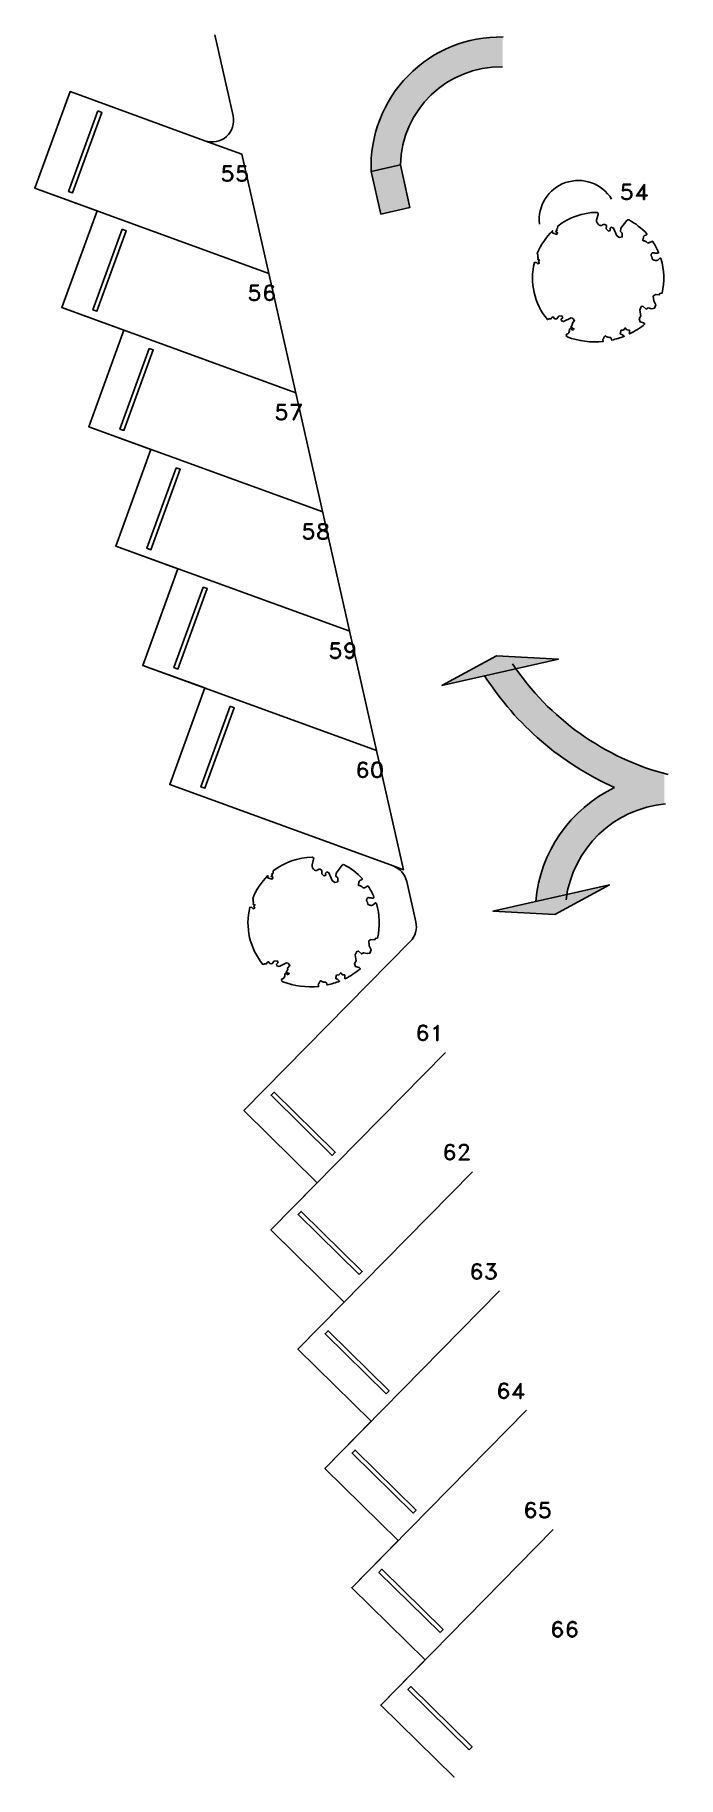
# Model space of a CAD drawing. Header units: centimetres. Extents: x 48 to 15845, y 265 to 7947.
# Drawn here: x 15829.52 to 15844.53, y 7746.75 to 7787.4 of the extents above; entities that cross this region are included whole.
import ezdxf

# ---------------------------------------------------------------- set-up
doc = ezdxf.new("R2010")
doc.units = ezdxf.units.CM
for name, color, linetype in [('-fina', 1, 'Continuous'), ('-hatch', 1, 'Continuous'), ('a-text', 2, 'Continuous'), ('c-esta', 1, 'Continuous'), ('p-banq', 2, 'Continuous'), ('p-plnt', 1, 'Continuous')]:
    doc.layers.add(name, color=color, linetype=linetype)
doc.layers.get('0').freeze()
doc.styles.add('ROMAND', font='romand', dxfattribs={"width": 1.1})

msp = doc.modelspace()

# ---------------------------------------------------------------- texts
at = {"layer": 'a-text', "char_height": 0.36, "attachment_point": 5, "style": 'ROMAND'}
for s, insert in [('55', (15834.1864, 7784.168, 113.4648)), ('54', (15843.5023, 7783.7392, 113.4648)), ('56', (15834.8157, 7781.3849, 113.4648)), ('57', (15835.445, 7778.6019, 113.4648)), ('58', (15836.0743, 7775.8188, 113.4648)), ('59', (15836.7036, 7773.0357, 113.4648)), ('60', (15837.3329, 7770.2527, 113.4648)), ('61', (15838.732, 7764.1159, 113.4648)), ('62', (15839.3613, 7761.3328, 113.4648)), ('63', (15839.9906, 7758.5498, 113.4648)), ('64', (15840.6198, 7755.7667, 113.4648)), ('65', (15841.2491, 7752.9836, 113.4648)), ('66', (15841.8784, 7750.2006, 113.4648))]:
    msp.add_mtext(s, dxfattribs=dict(at, insert=insert))

# ---------------------------------------------------------------- blocks, each defined once
blk = doc.blocks.new('Tree2')
blk.add_lwpolyline([(3.08, 2.03), (3.09, 2.03), (3.1, 2.03), (3.11, 2.03), (3.12, 2.03), (3.13, 2.02), (3.13, 2.02), (3.14, 2.02), (3.15, 2.02), (3.16, 2.02), (3.17, 2.03), (3.19, 2.03), (3.2, 2.04), (3.21, 2.05), (3.23, 2.06), (3.24, 2.08), (3.3, 2.16, -0.52938), (3.37, 2.16, -0.087139), (3.9, 0.88, -0.372341), (3.84, 0.77), (3.28, 0.55), (3.09, 0.57), (3.02, 0.71), (2.8, 0.77), (2.71, 0.61), (2.78, 0.43), (3.18, 0.11), (3.2, -0.03), (3.11, -0.08), (2.99, -0.04), (2.92, -0.14), (3.02, -0.3), (3.2, -0.33, -0.504641), (3.19, -0.58, 0.331948), (3.12, -0.77, 0.282008), (3.39, -1.01), (3.74, -1, -0.512156), (3.84, -1.12, -0.16076), (2.42, -3.19), (2.29, -3.17), (2.21, -3.23), (2.14, -3.17), (2.07, -3.24), (2.02, -3.1), (1.91, -3.14), (1.93, -3.34), (1.93, -3.41), (2.06, -3.43, -0.106371), (0.47, -3.97), (0.41, -3.92), (0.3, -3.89), (0.24, -3.86), (0.13, -3.84), (0.14, -3.74), (0.02, -3.77), (-0.06, -3.7), (-0.13, -3.78), (-0.07, -3.88), (-0.09, -4, -0.236298), (-3.25, -2.33, 0.159625), (-3.16, -2.13, 0.350802), (-3, -2.03, -0.504641), (-3.05, -1.79), (-2.88, -1.72), (-2.81, -1.55), (-2.9, -1.46), (-3.01, -1.53), (-3.11, -1.49), (-3.11, -1.35), (-2.78, -0.97), (-2.77, -0.87), (-2.89, -0.73), (-3.09, -0.82), (-3.15, -0.78), (-3.34, -0.84), (-3.37, -0.63, 0.733583), (-3.44, -0.77, -0.861625), (-3.51, -0.88, 0.279978), (-3.76, -0.9), (-3.76, -0.91, -0.827056), (-3.96, -0.89, -0.116774), (-3.66, 1.3), (-3.63, 1.28), (-3.61, 1.27), (-3.6, 1.26), (-3.58, 1.25), (-3.57, 1.25), (-3.55, 1.25), (-3.54, 1.25), (-3.53, 1.25), (-3.52, 1.25), (-3.51, 1.25), (-3.51, 1.26), (-3.5, 1.26), (-3.49, 1.26), (-3.48, 1.27), (-3.47, 1.27), (-3.46, 1.27), (-3.45, 1.27), (-3.44, 1.28), (-3.43, 1.28), (-3.41, 1.28), (-3.4, 1.28), (-3.38, 1.29), (-3.37, 1.29), (-3.36, 1.29), (-3.35, 1.3), (-3.33, 1.31), (-3.32, 1.31), (-3.32, 1.32), (-3.31, 1.32), (-3.3, 1.33), (-3.3, 1.34), (-3.3, 1.34), (-3.3, 1.35), (-3.3, 1.36), (-3.3, 1.36), (-3.31, 1.37), (-3.31, 1.37), (-3.32, 1.38), (-3.32, 1.39), (-3.32, 1.4), (-3.33, 1.41), (-3.33, 1.42), (-3.33, 1.43), (-3.33, 1.44), (-3.33, 1.45), (-3.33, 1.47), (-3.33, 1.48), (-3.33, 1.49), (-3.33, 1.51), (-3.33, 1.52), (-3.33, 1.53), (-3.33, 1.55), (-3.33, 1.56), (-3.33, 1.58), (-3.32, 1.59), (-3.32, 1.6), (-3.31, 1.62), (-3.31, 1.63), (-3.31, 1.65), (-3.31, 1.67), (-3.33, 1.69), (-3.35, 1.72), (-3.39, 1.75), (-3.44, 1.78, -0.040997), (-3.02, 2.45), (-2.96, 2.33), (-2.94, 2.18), (-2.86, 2.17), (-2.71, 2.18), (-2.67, 2.31), (-2.51, 2.38), (-2.6, 2.51), (-2.58, 2.66), (-2.8, 2.73, -0.05814), (-1.97, 3.48), (-1.92, 3.38), (-1.92, 3.16), (-1.76, 3.05), (-1.56, 3.11), (-1.24, 2.95), (-1.01, 2.99), (-0.96, 3.08), (-1.08, 3.31), (-0.98, 3.41), (-0.97, 3.64), (-0.9, 3.79), (-0.68, 3.81), (-0.48, 3.63), (-0.2, 3.53), (-0.07, 3.63), (-0.03, 3.86), (0.06, 3.88), (0.11, 4, -0.13428), (2.13, 3.39, -0.541727), (2.13, 3.32), (2.04, 3.25), (1.99, 3.22), (1.96, 3.18), (1.94, 3.15), (1.93, 3.12), (1.93, 3.1), (1.93, 3.07), (1.93, 3.05), (1.93, 3.03), (1.93, 3.01), (1.93, 2.99), (1.93, 2.97), (1.93, 2.95), (1.93, 2.94), (1.93, 2.93), (1.94, 2.91), (1.95, 2.9), (1.96, 2.89), (1.97, 2.89), (1.99, 2.88), (2, 2.87), (2.02, 2.86), (2.04, 2.86), (2.05, 2.85), (2.07, 2.84), (2.08, 2.83), (2.09, 2.82), (2.11, 2.8), (2.12, 2.79), (2.13, 2.78), (2.14, 2.77), (2.15, 2.77), (2.17, 2.76), (2.18, 2.76), (2.2, 2.76), (2.21, 2.76), (2.23, 2.76), (2.25, 2.76), (2.26, 2.76), (2.28, 2.77), (2.29, 2.77), (2.3, 2.77), (2.31, 2.78), (2.32, 2.78), (2.33, 2.79), (2.34, 2.8), (2.34, 2.81), (2.35, 2.83), (2.35, 2.84), (2.35, 2.86), (2.35, 2.89), (2.36, 2.92), (2.36, 2.95), (2.37, 2.99), (2.37, 3.03), (2.4, 3.13, -0.543104), (2.46, 3.15, -0.046766), (3.01, 2.64, -0.385168), (3, 2.59), (2.9, 2.47), (2.87, 2.44), (2.85, 2.4), (2.84, 2.38), (2.84, 2.36), (2.85, 2.35), (2.86, 2.33), (2.86, 2.32), (2.87, 2.31), (2.88, 2.29), (2.88, 2.28), (2.89, 2.27), (2.89, 2.25), (2.9, 2.24), (2.9, 2.23), (2.9, 2.21), (2.91, 2.2), (2.91, 2.19), (2.91, 2.18), (2.91, 2.16), (2.92, 2.15), (2.92, 2.14), (2.92, 2.13), (2.92, 2.12), (2.91, 2.11), (2.91, 2.1), (2.91, 2.1), (2.91, 2.09), (2.9, 2.08), (2.9, 2.07), (2.9, 2.07), (2.9, 2.06), (2.91, 2.06), (2.91, 2.05), (2.92, 2.04), (2.93, 2.04), (2.94, 2.04), (2.95, 2.03), (2.96, 2.03), (2.97, 2.03), (2.99, 2.03), (3, 2.03), (3.01, 2.03), (3.03, 2.03), (3.04, 2.03), (3.06, 2.03), (3.07, 2.03)], format="xyb", close=True)

# ---------------------------------------------------------------- hatches: boundary and pattern name
at = {"layer": '-fina'}
for points in [[(15840.435, 7786.6576), (15840.435, 7787.355, 0.4316939), (15837.3666, 7784.2171), (15838.0468, 7784.3709, -0.4128794)], [(15838.0468, 7784.3709), (15838.2714, 7783.3774), (15837.5913, 7783.2236), (15837.3666, 7784.2171)], [(15839.017, 7772.2245), (15841.7348, 7772.839), (15840.2895, 7772.914)], [(15840.2078, 7766.958), (15842.9256, 7767.5725), (15841.6531, 7766.883)]]:
    msp.add_hatch(color=256, dxfattribs=at).paths.add_polyline_path(points)
h = msp.add_hatch(color=256, dxfattribs=at)
h.paths.add_polyline_path([(15843.0442, 7769.8445, 0.006588), (15842.9673, 7769.8063), (15844.2065, 7769.8063), (15844.2065, 7770.1549), (15844.2517, 7770.1549, -0.1767412), (15840.7416, 7772.6144), (15840.3759, 7772.5317), (15840.5629, 7771.7047, 0.1129895)])
h.paths.add_polyline_path([(15841.3945, 7768.0269), (15841.5667, 7767.2653), (15841.9314, 7767.3477, -0.3371435), (15844.2065, 7769.4562), (15844.2065, 7769.8063), (15842.9673, 7769.8063, 0.1886687)])
h.paths.add_polyline_path([(15840.5629, 7771.7047), (15840.3759, 7772.5317), (15840.013, 7772.4497, 0.0333479)])
h.paths.add_polyline_path([(15841.3945, 7768.0269, 0.06652), (15841.2077, 7767.1841), (15841.5667, 7767.2653)])

# ---------------------------------------------------------------- linework, layer by layer
at = {"layer": '-fina', "elevation": 113.4648}
for points in [[(15838.0468, 7784.3709), (15838.2714, 7783.3774), (15837.5913, 7783.2236), (15837.3666, 7784.2171)], [(15840.2895, 7772.914), (15839.017, 7772.2245), (15841.7348, 7772.839)], [(15841.6531, 7766.883), (15840.2078, 7766.958), (15842.9256, 7767.5725)]]:
    msp.add_lwpolyline(points, close=True, dxfattribs=at)
at = {"layer": '-fina'}
for centre, radius, start, end in [((15840.3794, 7784.3402, 113.4648), 3.0153, 88.80634, 182.34123), ((15840.3895, 7784.3146, 113.4648), 2.3434, 89.06231, 178.6254), ((15845.8669, 7776.1947, 113.4648), 6.252, 213.70663, 255.43113), ((15845.8669, 7776.1947, 113.4648), 6.9493, 212.60913, 246.03498), ((15844.4548, 7766.9067, 113.4648), 3.2589, 115.64696, 175.11693), ((15844.4548, 7766.9067, 113.4648), 2.5616, 94.89273, 172.92241)]:
    msp.add_arc(centre, radius, start, end, dxfattribs=at)
at = {"layer": '-hatch', "elevation": 113.4648}
msp.add_lwpolyline([(15837.4943, 7770.7064), (15834.9771, 7781.8387), (15834.3478, 7784.6217), (15833.4871, 7784.935), (15830.3407, 7786.0802), (15829.5199, 7783.825), (15830.97, 7783.2971), (15830.1492, 7781.0419), (15831.5993, 7780.5141), (15830.7784, 7778.2588), (15832.2286, 7777.731), (15831.4077, 7775.4757), (15832.8579, 7774.9479), (15832.037, 7772.6927), (15833.4872, 7772.1649), (15832.6663, 7769.9096), (15837.8797, 7768.0121), (15838.1236, 7767.9233)], close=True, dxfattribs=at)
at = {"layer": 'c-esta', "elevation": 113.4648}
for points in [[(15830.9905, 7785.6309), (15830.3065, 7783.7515), (15830.4004, 7783.7173), (15831.0845, 7785.5967)], [(15831.5594, 7782.8698), (15830.8753, 7780.9904), (15830.9693, 7780.9562), (15831.6534, 7782.8356)], [(15832.1887, 7780.0867), (15831.5046, 7778.2073), (15831.5986, 7778.1731), (15832.2826, 7780.0525)], [(15832.818, 7777.3037), (15832.1339, 7775.4243), (15832.2279, 7775.3901), (15832.9119, 7777.2695)], [(15833.4473, 7774.5206), (15832.7632, 7772.6412), (15832.8572, 7772.607), (15833.5412, 7774.4864)], [(15834.0766, 7771.7375), (15833.3925, 7769.8581), (15833.4865, 7769.8239), (15834.1705, 7771.7033)], [(15836.4572, 7761.2602), (15835.0311, 7762.6624), (15835.1012, 7762.7337), (15836.5273, 7761.3315)], [(15837.0864, 7758.4771), (15835.6604, 7759.8793), (15835.7305, 7759.9506), (15837.1566, 7758.5484)], [(15837.7157, 7755.694), (15836.2897, 7757.0963), (15836.3598, 7757.1676), (15837.7859, 7755.7653)], [(15838.345, 7752.9109), (15836.919, 7754.3132), (15836.9891, 7754.3845), (15838.4151, 7752.9822)], [(15838.9743, 7750.1279), (15837.5483, 7751.5301), (15837.6184, 7751.6014), (15839.0444, 7750.1992)], [(15839.6487, 7747.3906), (15838.2226, 7748.7929), (15838.2927, 7748.8642), (15839.7188, 7747.462)]]:
    msp.add_lwpolyline(points, close=True, dxfattribs=at)
for points in [[(15829.5803, 7783.803), (15834.9771, 7781.8387)], [(15830.1492, 7781.0419), (15835.6064, 7779.0556)], [(15830.7784, 7778.2588), (15836.2357, 7776.2725)], [(15831.4077, 7775.4757), (15836.865, 7773.4895)], [(15832.037, 7772.6927), (15837.4943, 7770.7064)], [(15835.027, 7759.5204), (15839.0988, 7763.6614)], [(15835.6563, 7756.7374), (15839.7281, 7760.8783)], [(15836.2856, 7753.9543), (15840.3574, 7758.0953)], [(15836.9149, 7751.1712), (15840.9867, 7755.3122)], [(15837.5892, 7748.434), (15841.616, 7752.5291)]]:
    msp.add_lwpolyline(points, dxfattribs=at)
at = {"layer": 'p-banq', "elevation": 113.4648}
msp.add_lwpolyline([(15833.7185, 7787.4048), (15834.1458, 7785.5151, -0.5934093), (15833.4871, 7784.935), (15830.3407, 7786.0802), (15829.5199, 7783.825), (15830.97, 7783.2971), (15830.1492, 7781.0419), (15831.5993, 7780.5141), (15830.7784, 7778.2588), (15832.2286, 7777.731), (15831.4077, 7775.4757), (15832.8579, 7774.9479), (15832.037, 7772.6927), (15833.4872, 7772.1649), (15832.6663, 7769.9096), (15832.6663, 7769.9096), (15837.8797, 7768.0121, -0.2551703), (15838.1963, 7767.6525), (15838.4093, 7766.7107, -0.2551703), (15838.2781, 7766.2498), (15834.3977, 7762.3035), (15834.3977, 7762.3035), (15836.109, 7760.6208), (15835.027, 7759.5204), (15836.7383, 7757.8377), (15835.6563, 7756.7374), (15837.3676, 7755.0547), (15836.2856, 7753.9543), (15837.9968, 7752.2716), (15836.9149, 7751.1712), (15838.6261, 7749.4885), (15837.5892, 7748.434), (15839.3005, 7746.7513), (15839.3005, 7746.7513)], format="xyb", dxfattribs=at)
msp.add_lwpolyline([(15839.3005, 7746.7513), (15837.5892, 7748.434)], dxfattribs=at)
at = {"layer": 'p-banq'}
msp.add_arc((15842.1988, 7783.0956, 113.4648), 0.9107, 31.52271, 186.84072, dxfattribs=at)

# ---------------------------------------------------------------- block references
at = {"layer": 'p-plnt', "ltscale": 0.5, "xscale": -0.3828595169046051, "yscale": 0.3828595169043183, "zscale": 0.3828595169048441, "rotation": 254.9999999999413}
for p in [(15842.6625, 7781.7324, 113.4648), (15836.0235, 7766.6858, 113.4648)]:
    msp.add_blockref('Tree2', p, dxfattribs=at)

msp.set_redraw_order([(e.dxf.handle, doc.entitydb.next_handle()) for e in msp.query("TEXT MTEXT ATTDEF DIMENSION ARC_DIMENSION")])  # texts and dimensions are drawn at this point

doc.saveas('drawing.dxf')
